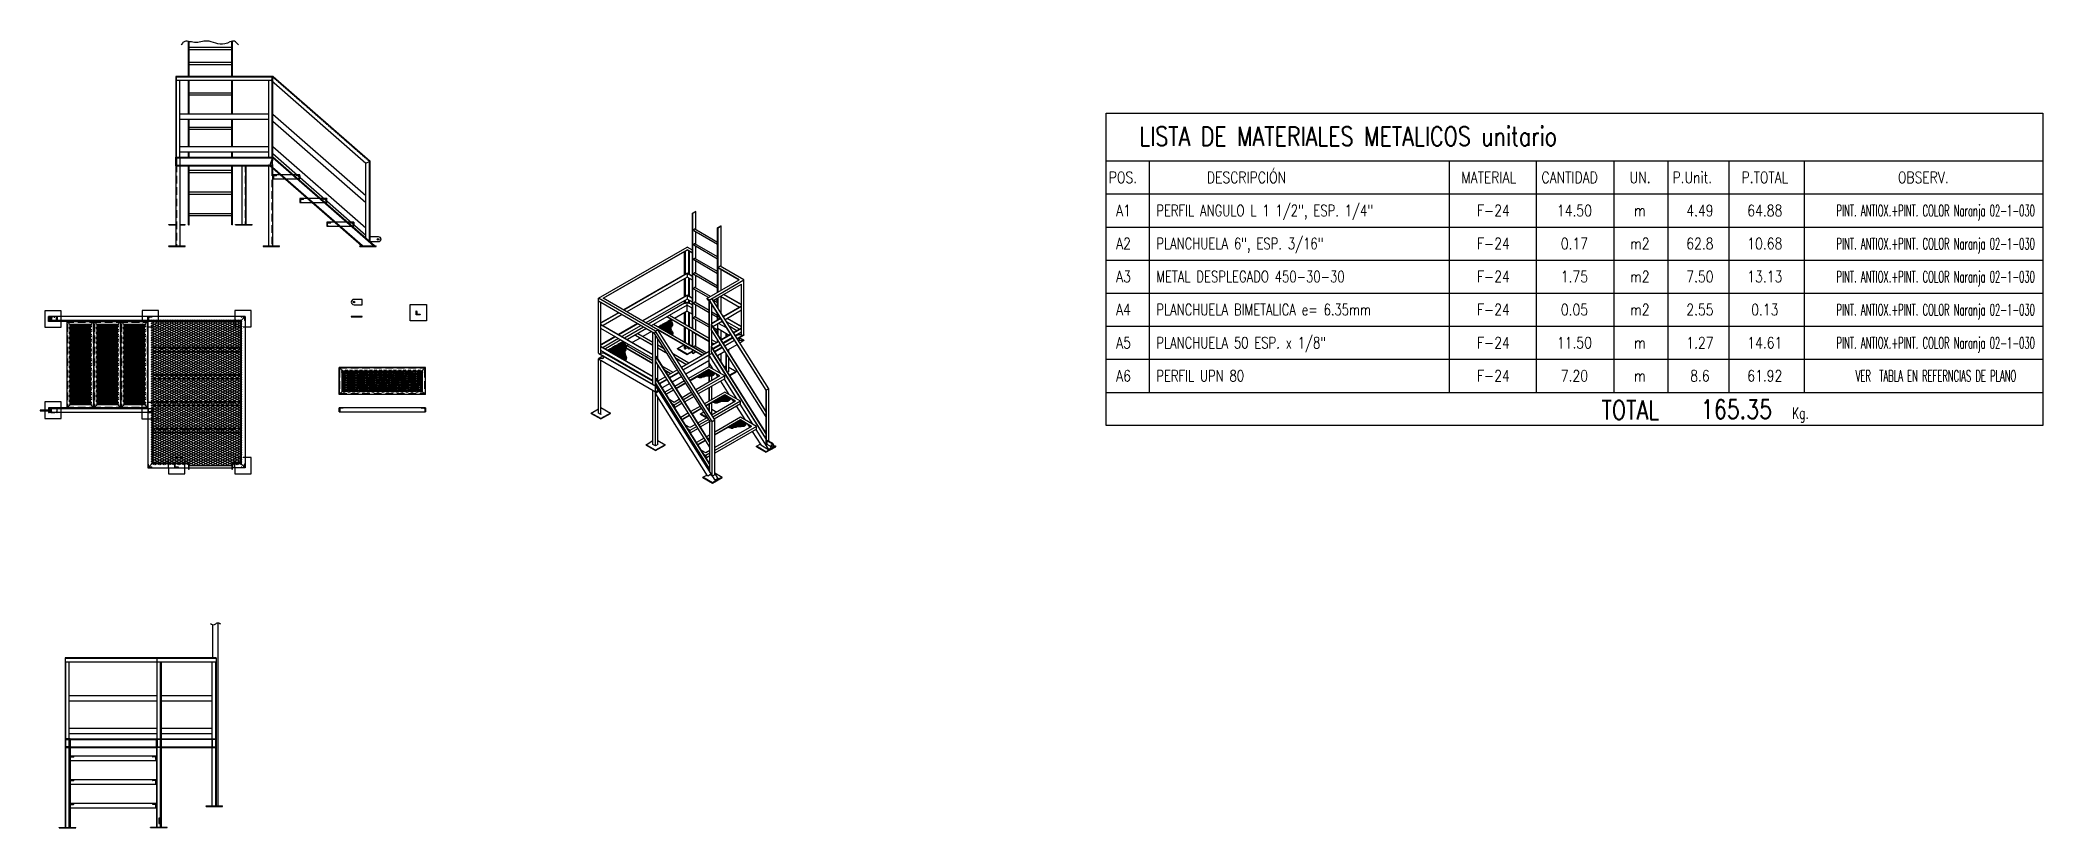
# Model space of a CAD drawing. Header units: millimetres. Extents: x 19346 to 58600, y -38600 to -1302.
# Drawn here: x 19346 to 37893, y -38600 to -31302 of the extents above.
import ezdxf
from ezdxf.enums import TextEntityAlignment as Align

# ---------------------------------------------------------------- set-up
doc = ezdxf.new("R2010")
doc.units = ezdxf.units.MM
doc.linetypes.add('( Hidden )', pattern=[0.375, 0.25, -0.125])
doc.linetypes.add('HIDDEN', pattern=[0.375, 0.25, -0.125])
doc.layers.get('0').update_dxf_attribs({"linetype": 'CONTINUOUS'})
for name, color, linetype in [('AR_PLANILLAS', 1, 'CONTINUOUS'), ('G-TEXTO TITULO', 4, 'CONTINUOUS'), ('M-ESCALERA EXISTENTE', 8, 'CONTINUOUS'), ('M-ESCALON', 2, 'CONTINUOUS'), ('M-ESTRUCTURA', 4, 'CONTINUOUS'), ('M-MALLA', 8, 'CONTINUOUS'), ('M-OCULTA', 1, 'CONTINUOUS'), ('M-PLATINA', 1, 'CONTINUOUS')]:
    doc.layers.add(name, color=color, linetype=linetype)
doc.styles.add('2RS', font='romans.shx', dxfattribs={"height": 2})
doc.styles.add('TEXTOS', font='romans.shx', dxfattribs={"width": 0.75})

msp = doc.modelspace()

# ---------------------------------------------------------------- texts
at = {"layer": 'AR_PLANILLAS', "color": 2, "style": 'TEXTOS'}
for s, width, p in [('POS.', 0.8, (29242, -32574)), ('MATERIAL', 0.8, (32507, -32574)), ('CANTIDAD', 0.8, (33249, -32574)), ('UN.', 0.8, (34065, -32574)), ('P.Unit.', 0.8, (34462, -32574)), ('P.TOTAL', 0.8, (35102, -32574)), ('OBSERV.', 0.8, (36549, -32574)), ('PERFIL ANGULO L 1 1/2", ESP. 1/4" ', 0.75, (29682, -32881)), ('PLANCHUELA 6", ESP. 3/16" ', 0.75, (29682, -33187)), ('METAL DESPLEGADO 450-30-30 ', 0.75, (29682, -33493)), ('PLANCHUELA BIMETALICA e= 6.35mm', 0.75, (29682, -33799)), ('PLANCHUELA 50 ESP. x 1/8" ', 0.75, (29682, -34106)), ('PERFIL UPN 80', 0.75, (29682, -34412))]:
    msp.add_text(s, height=105, dxfattribs=dict(at, width=width)).set_placement(p, align=Align.MIDDLE_LEFT)
at = {"layer": 'AR_PLANILLAS', "color": 2, "style": 'TEXTOS', "width": 0.8}
for s, p in [('DESCRIPCIÓN', (30518, -32574)), ('A1', (29379, -32881)), ('F-24', (32804, -32881)), ('14.50', (33554, -32881)), ('4.49', (34716, -32881)), ('64.88', (35317, -32881)), ('m', (34160, -32881)), ('A2', (29379, -33187)), ('F-24', (32804, -33187)), ('0.17', (33554, -33187)), ('m2', (34160, -33187)), ('62.8', (34716, -33187)), ('10.68', (35317, -33187)), ('A3', (29379, -33493)), ('F-24', (32804, -33493)), ('1.75', (33554, -33493)), ('m2', (34160, -33493)), ('7.50', (34716, -33493)), ('13.13', (35317, -33493)), ('A4', (29379, -33799)), ('F-24', (32804, -33799)), ('0.05', (33554, -33799)), ('m2', (34160, -33799)), ('2.55', (34716, -33799)), ('0.13', (35317, -33799)), ('A5', (29379, -34106)), ('F-24', (32804, -34106)), ('11.50', (33554, -34106)), ('m', (34160, -34106)), ('1.27', (34716, -34106)), ('14.61', (35317, -34106)), ('A6', (29379, -34412)), ('F-24', (32804, -34412)), ('7.20', (33554, -34412)), ('m', (34160, -34412)), ('8.6', (34716, -34412)), ('61.92', (35317, -34412))]:
    msp.add_text(s, height=105, dxfattribs=at).set_placement(p, align=Align.MIDDLE_CENTER)
at = {"layer": 'AR_PLANILLAS', "color": 2, "style": 'TEXTOS', "width": 0.54}
for s, p in [('PINT. ANTIOX.+PINT. COLOR Naranja 02-1-030', (37818, -32882)), ('PINT. ANTIOX.+PINT. COLOR Naranja 02-1-030', (37818, -33188)), ('PINT. ANTIOX.+PINT. COLOR Naranja 02-1-030', (37818, -33494)), ('PINT. ANTIOX.+PINT. COLOR Naranja 02-1-030', (37818, -33800)), ('PINT. ANTIOX.+PINT. COLOR Naranja 02-1-030', (37818, -34107)), ('VER  TABLA EN REFERNCIAS DE PLANO', (37646, -34413))]:
    msp.add_text(s, height=105, dxfattribs=at).set_placement(p, align=Align.MIDDLE_RIGHT)
at = {"layer": 'AR_PLANILLAS', "color": 2, "style": 'TEXTOS', "width": 0.7}
msp.add_text('Kg.', height=105, dxfattribs=at).set_placement((35569, -34809))
at = {"layer": 'G-TEXTO TITULO', "style": '2RS', "width": 0.8}
msp.add_text('LISTA DE MATERIALES METALICOS unitario', height=175, dxfattribs=at).set_placement((31458, -32193), align=Align.MIDDLE_CENTER)
for s, p in [('TOTAL', (33805, -34817)), ('165.35', (34725, -34809))]:
    msp.add_text(s, height=175, dxfattribs=at).set_placement(p)

# ---------------------------------------------------------------- hatches: boundary and pattern name
at = {"layer": 'M-MALLA'}
h = msp.add_hatch(dxfattribs=at)
h.set_pattern_fill('ANSI37', color=256, scale=10, angle=-90)
h.set_pattern_definition([(283.495733, (20945.306, -11025.848), (5.3881537, 22.4506403), []), (76.504267, (20945.306, -11025.848), (-5.3881537, 22.4506403), [])])
h.paths.add_polyline_path([(19822, -34685), (19822, -33931), (19618, -33931), (19618, -34685)])
h = msp.add_hatch(dxfattribs=at)
h.set_pattern_fill('ANSI37', color=256, scale=10, angle=-90)
h.set_pattern_definition([(283.495733, (21195.306, -11025.848), (5.3881537, 22.4506403), []), (76.504267, (21195.306, -11025.848), (-5.3881537, 22.4506403), [])])
h.paths.add_polyline_path([(20072, -34685), (20072, -33931), (19868, -33931), (19868, -34685)])
h = msp.add_hatch(dxfattribs=at)
h.set_pattern_fill('ANSI37', color=256, scale=10, angle=-90)
h.set_pattern_definition([(283.495733, (21445.306, -11025.848), (5.3881537, 22.4506403), []), (76.504267, (21445.306, -11025.848), (-5.3881537, 22.4506403), [])])
h.paths.add_polyline_path([(20322, -34685), (20322, -33931), (20118, -33931), (20118, -34685)])
h = msp.add_hatch(dxfattribs=at)
h.set_pattern_fill('ANSI37', color=256, scale=10)
h.set_pattern_definition([(26.56505, (0, -29072.591), (-22.45064, 11.22532), []), (153.43495, (0, -29072.591), (-22.45064, -11.22532), [])])
h.paths.add_polyline_path([(21215, -33893), (21215, -35233), (20375, -35233), (20375, -33893)])
h = msp.add_hatch(dxfattribs=at)
h.set_pattern_fill('ANSI37', color=256, scale=3, angle=45)
h.set_pattern_definition([(90, (-984.35, -30016.25), (-9.525, 0), []), (180, (-984.35, -30016.25), (-9e-16, -9.525), [])])
edge = h.paths.add_edge_path()
edge.add_spline(control_points=[(25182, -33891), (25195, -33910), (25216, -33939), (25173, -33978), (25210, -34006), (25204, -34028), (25202, -34036)], knot_values=[0, 0, 0, 0, 58.772955, 91.694158, 133.55225, 157.271455, 157.271455, 157.271455, 157.271455], degree=3, periodic=0)
edge.add_line((25202, -34036), (25066, -33958))
edge.add_line((25066, -33958), (25182, -33891))
h = msp.add_hatch(dxfattribs=at)
h.set_pattern_fill('ANSI37', color=256, scale=3, angle=45)
h.set_pattern_definition([(90, (-562.385, -30086.367), (-9.525, 0), []), (180, (-562.385, -30086.367), (-9e-16, -9.525), [])])
edge = h.paths.add_edge_path()
edge.add_spline(control_points=[(24741, -34091), (24760, -34114), (24790, -34149), (24748, -34201), (24782, -34235), (24772, -34262), (24766, -34269), (24766, -34270)], knot_values=[0, 0, 0, 0, 76.620477, 116.539292, 165.208714, 189.692646, 192.537272, 192.537272, 192.537272, 192.537272], degree=3, periodic=0)
edge.add_line((24766, -34270), (24599, -34173))
edge.add_line((24599, -34173), (24741, -34091))
h = msp.add_hatch(dxfattribs=at)
h.set_pattern_fill('ANSI37', color=256, scale=10)
h.set_pattern_definition([(13.495733, (-1277.977, -33234.854), (-22.4506403, 5.3881537), []), (166.504267, (-1277.977, -33234.854), (-22.4506403, -5.3881537), [])])
h.paths.add_polyline_path([(22137, -34358), (22891, -34358), (22891, -34562), (22137, -34562)])
h = msp.add_hatch(dxfattribs=at)
h.set_pattern_fill('ANSI37', color=256, scale=3, angle=45)
h.set_pattern_definition([(90, (293.098, -29532.953), (-9.525, 0), []), (180, (293.098, -29532.953), (-9e-16, -9.525), [])])
edge = h.paths.add_edge_path()
edge.add_line((25539, -34355), (25595, -34387))
edge.add_spline(control_points=[(25595, -34387), (25590, -34395), (25572, -34425), (25514, -34408), (25466, -34436), (25437, -34426), (25424, -34422)], knot_values=[0.975363, 0.975363, 0.975363, 0.975363, 26.935522, 98.141249, 144.958834, 184.757423, 184.757423, 184.757423, 184.757423], degree=3, periodic=0)
edge.add_line((25424, -34422), (25539, -34355))
h = msp.add_hatch(dxfattribs=at)
h.set_pattern_fill('ANSI37', color=256, scale=3, angle=45)
h.set_pattern_definition([(90, (146.549, -29766.476), (-9.525, 0), []), (180, (146.549, -29766.476), (-9e-16, -9.525), [])])
edge = h.paths.add_edge_path()
edge.add_line((25686, -34589), (25741, -34621))
edge.add_spline(control_points=[(25741, -34621), (25736, -34629), (25719, -34658), (25660, -34641), (25613, -34670), (25584, -34660), (25571, -34655)], knot_values=[0.975363, 0.975363, 0.975363, 0.975363, 26.935522, 98.141249, 144.958834, 184.757423, 184.757423, 184.757423, 184.757423], degree=3, periodic=0)
edge.add_line((25571, -34655), (25686, -34589))
h = msp.add_hatch(dxfattribs=at)
h.set_pattern_fill('ANSI37', color=256, scale=3, angle=45)
h.set_pattern_definition([(90, (0, -30000), (-9.525, 0), []), (180, (0, -30000), (-9e-16, -9.525), [])])
edge = h.paths.add_edge_path()
edge.add_line((25832, -34822), (25888, -34855))
edge.add_spline(control_points=[(25888, -34855), (25883, -34862), (25865, -34892), (25807, -34875), (25759, -34903), (25731, -34893), (25717, -34889)], knot_values=[0.975363, 0.975363, 0.975363, 0.975363, 26.935522, 98.141249, 144.958834, 184.757423, 184.757423, 184.757423, 184.757423], degree=3, periodic=0)
edge.add_line((25717, -34889), (25832, -34822))

# ---------------------------------------------------------------- linework, layer by layer
at = {"ltscale": 4}
for points in [[(21183, -31346), (21147, -31313), (21057, -31338), (20891, -31311), (20775, -31324), (20675, -31320), (20653, -31347)], [(21020, -36713), (20983, -36703), (20959, -36719), (20924, -36710)]]:
    msp.add_spline(points, degree=3, dxfattribs=at)
at = {"layer": 'AR_PLANILLAS', "color": 2}
for p, q in [((29217, -31978), (37893, -31978)), ((29217, -34871), (29217, -31978)), ((37893, -31978), (37893, -34871)), ((29217, -34565), (37893, -34565)), ((37893, -34871), (29217, -34871))]:
    msp.add_line(p, q, dxfattribs=at)
at = {"layer": 'AR_PLANILLAS'}
for p, q in [((29217, -32421), (37893, -32421)), ((29617, -32421), (29617, -34565)), ((32394, -32421), (32394, -34565)), ((33199, -32421), (33199, -34565)), ((33920, -32421), (33920, -34565)), ((34420, -32421), (34420, -34565)), ((34985, -32421), (34985, -34565)), ((35682, -32421), (35682, -34565)), ((29217, -32727), (37893, -32727)), ((29217, -33034), (37893, -33034)), ((29217, -33340), (37893, -33340)), ((29217, -33646), (37893, -33646)), ((29217, -33952), (37893, -33952)), ((29217, -34259), (37893, -34259)), ((29217, -34565), (37893, -34565))]:
    msp.add_line(p, q, dxfattribs=at)
at = {"layer": 'M-ESCALERA EXISTENTE', "extrusion": (4.44089e-16, 1, 0)}
for p, q in [((20721, -31638), (20721, -31314)), ((20727, -31638), (20727, -31315)), ((21121, -31638), (21121, -31313)), ((21127, -31638), (21127, -31312)), ((21121, -31371), (20727, -31371)), ((21121, -31391), (20727, -31391)), ((21121, -31511), (20727, -31511)), ((20721, -31988), (20721, -31676)), ((21121, -31531), (20727, -31531)), ((20727, -31988), (20727, -31676)), ((21121, -31988), (21121, -31676)), ((21127, -31988), (21127, -31676)), ((21121, -31793), (20727, -31793)), ((21121, -31813), (20727, -31813)), ((20721, -32288), (20721, -32038)), ((20727, -32288), (20727, -32038)), ((21121, -32288), (21121, -32038)), ((21127, -32288), (21127, -32038)), ((21121, -32111), (20727, -32111)), ((21121, -32131), (20727, -32131)), ((20721, -32388), (20721, -32338)), ((20727, -32388), (20727, -32338)), ((21121, -32388), (21121, -32338)), ((21127, -32388), (21127, -32338)), ((20721, -33013), (20721, -32468)), ((20727, -33013), (20727, -32468)), ((21121, -32511), (20727, -32511)), ((21121, -32531), (20727, -32531)), ((21121, -33013), (21121, -32468)), ((21127, -33013), (21127, -32468)), ((21121, -32711), (20727, -32711)), ((21121, -32731), (20727, -32731)), ((20721, -33013), (20727, -33013)), ((21121, -32911), (20727, -32911)), ((21121, -32931), (20727, -32931)), ((21127, -33013), (21121, -33013))]:
    msp.add_line(p, q, dxfattribs=at)
at = {"layer": 'M-ESCALERA EXISTENTE', "extrusion": (-5.55112e-17, 0.816497, 0.57735)}
for p, q in [((25386, -32906), (25415, -32889)), ((25386, -33975), (25386, -32906)), ((25389, -32908), (25386, -32906)), ((25419, -32891), (25389, -32908)), ((25389, -33977), (25389, -32908)), ((25415, -32889), (25419, -32891)), ((25419, -33059), (25419, -32891)), ((25620, -33195), (25400, -33068)), ((25620, -33176), (25408, -33053)), ((25620, -33311), (25408, -33189)), ((25419, -33195), (25419, -33078)), ((25620, -33041), (25649, -33024)), ((25620, -33639), (25620, -33041)), ((25624, -33043), (25620, -33041)), ((25653, -33026), (25624, -33043)), ((25624, -33409), (25624, -33043)), ((25649, -33024), (25653, -33026)), ((25653, -33402), (25653, -33026)), ((25620, -33330), (25400, -33203)), ((25620, -33466), (25400, -33338)), ((25620, -33446), (25408, -33324)), ((25419, -33330), (25419, -33214)), ((25419, -33465), (25419, -33349)), ((25620, -33601), (25400, -33474)), ((25620, -33582), (25408, -33459)), ((25419, -33601), (25419, -33484)), ((25624, -33637), (25624, -33412)), ((25653, -33620), (25653, -33429)), ((25536, -33688), (25400, -33609)), ((25542, -33827), (25400, -33744)), ((25553, -33678), (25408, -33595)), ((25542, -33807), (25408, -33730)), ((25419, -33736), (25419, -33620)), ((25419, -33871), (25419, -33755)), ((25620, -33736), (25581, -33714)), ((25620, -33717), (25597, -33704)), ((25620, -33783), (25620, -33691)), ((25624, -33788), (25624, -33689)), ((25653, -33835), (25653, -33680)), ((25542, -33962), (25400, -33880)), ((25542, -33943), (25408, -33865)), ((25419, -33994), (25419, -33891)), ((25620, -33853), (25565, -33821)), ((25620, -33872), (25565, -33840)), ((25620, -33895), (25620, -33832)), ((25624, -33892), (25624, -33838)), ((25386, -34145), (25386, -34002)), ((25389, -34147), (25389, -34004)), ((25542, -34097), (25400, -34015)), ((25419, -34142), (25419, -34026)), ((25581, -34120), (25565, -34111)), ((25620, -33988), (25580, -33965)), ((25620, -34007), (25599, -33995)), ((25620, -34028), (25620, -33975)), ((25620, -34098), (25620, -34079)), ((25624, -34034), (25624, -33977)), ((25624, -34096), (25624, -34085)), ((25653, -34079), (25653, -33994)), ((25386, -34202), (25386, -34172)), ((25386, -34202), (25389, -34205)), ((25389, -34205), (25389, -34174)), ((25389, -34205), (25416, -34189)), ((25503, -34210), (25400, -34151)), ((25519, -34201), (25408, -34136)), ((25419, -34164), (25419, -34161))]:
    msp.add_line(p, q, dxfattribs=at)
at = {"layer": 'M-ESCALERA EXISTENTE'}
for p, q in [((20721, -35228), (20721, -35278)), ((20721, -35228), (20727, -35228)), ((20727, -35278), (20727, -35228)), ((21121, -35228), (21121, -35278)), ((21127, -35228), (21121, -35228)), ((21127, -35278), (21127, -35228)), ((20721, -35278), (20727, -35278)), ((20727, -35243), (21121, -35243)), ((20727, -35263), (21121, -35263)), ((21121, -35278), (21127, -35278)), ((20943, -36718), (20943, -37025)), ((20993, -36702), (20993, -38395))]:
    msp.add_line(p, q, dxfattribs=at)
for centre, major_axis, start_param, end_param in [((25404, -33196), (4.15, 7.18), 0, 3.141593), ((25404, -33060), (4.15, 7.18), 0, 3.141593), ((25404, -33331), (4.15, 7.18), 0, 3.141593), ((25404, -33466), (4.15, 7.18), 0, 3.141593), ((25404, -33602), (4.15, 7.18), 0, 3.141593), ((25404, -33737), (4.15, 7.18), 0, 3.141593), ((25404, -33873), (4.15, 7.18), 0, 3.141593), ((25404, -34008), (-4.15, -7.18), -1.024942, 0), ((25404, -34143), (4.15, 7.18), 0, 3.141593)]:
    msp.add_ellipse(centre, major_axis=major_axis, ratio=0.57735, start_param=start_param, end_param=end_param, dxfattribs=at)
at = {"layer": 'M-ESCALON'}
for p, q in [((19595, -33908), (19595, -34708)), ((19595, -33908), (20345, -33908)), ((19595, -33908), (19633, -33946)), ((19807, -33946), (19845, -33908)), ((19845, -33908), (19845, -34708)), ((19845, -33908), (19883, -33946)), ((20057, -33946), (20095, -33908)), ((20095, -33908), (20095, -34708)), ((20095, -33908), (20133, -33946)), ((20307, -33946), (20345, -33908)), ((20345, -33908), (20345, -34708)), ((22114, -34585), (22114, -34335)), ((22114, -34335), (22152, -34373)), ((22914, -34335), (22114, -34335)), ((22876, -34373), (22914, -34335)), ((22914, -34585), (22914, -34335)), ((19595, -34708), (19633, -34670)), ((19845, -34708), (19807, -34670)), ((19845, -34708), (19883, -34670)), ((20095, -34708), (20057, -34670)), ((20095, -34708), (20133, -34670)), ((20345, -34708), (20307, -34670)), ((22114, -34585), (22152, -34547)), ((22914, -34585), (22114, -34585)), ((22914, -34585), (22876, -34547)), ((19595, -34708), (20345, -34708)), ((22114, -34745), (22914, -34745))]:
    msp.add_line(p, q, dxfattribs=at)
at = {"layer": 'M-ESCALON', "extrusion": (-5.55112e-17, 0.816497, 0.57735)}
for p, q in [((25313, -34459), (25225, -34510)), ((25325, -34478), (25237, -34528)), ((25238, -34529), (25326, -34479)), ((25539, -34328), (25351, -34437)), ((25539, -34354), (25363, -34456)), ((25364, -34457), (25539, -34355)), ((25641, -34413), (25417, -34542)), ((25686, -34413), (25429, -34561)), ((25686, -34439), (25441, -34580)), ((25686, -34413), (25539, -34328)), ((25641, -34413), (25539, -34354)), ((25640, -34414), (25539, -34355)), ((25686, -34439), (25686, -34413)), ((25070, -34619), (25070, -34625)), ((25076, -34628), (25070, -34625)), ((25202, -34523), (25132, -34564)), ((25214, -34542), (25143, -34583)), ((25144, -34583), (25214, -34543)), ((25217, -34658), (25176, -34635)), ((25217, -34684), (25202, -34675)), ((25268, -34628), (25217, -34658)), ((25280, -34647), (25217, -34684)), ((25292, -34666), (25222, -34707)), ((25379, -34564), (25292, -34615)), ((25391, -34583), (25303, -34634)), ((25403, -34602), (25315, -34653)), ((25686, -34562), (25498, -34670)), ((25686, -34588), (25510, -34689)), ((25511, -34690), (25686, -34589)), ((25787, -34647), (25564, -34775)), ((25832, -34647), (25576, -34794)), ((25832, -34672), (25588, -34813)), ((25832, -34647), (25686, -34562)), ((25686, -34588), (25686, -34589)), ((25787, -34647), (25686, -34588)), ((25786, -34647), (25686, -34589)), ((25832, -34672), (25832, -34647)), ((25217, -34684), (25217, -34699)), ((25217, -34851), (25217, -34858)), ((25224, -34863), (25217, -34858)), ((25349, -34756), (25278, -34797)), ((25361, -34775), (25290, -34816)), ((25291, -34817), (25361, -34776)), ((25415, -34862), (25363, -34892)), ((25460, -34692), (25372, -34743)), ((25472, -34711), (25384, -34762)), ((25385, -34763), (25472, -34712)), ((25526, -34797), (25439, -34848)), ((25538, -34816), (25450, -34867)), ((25549, -34836), (25462, -34886)), ((25832, -34795), (25593, -34933)), ((25832, -34821), (25593, -34959)), ((25593, -34960), (25832, -34822)), ((25979, -34880), (25832, -34795)), ((25832, -34821), (25832, -34822)), ((25934, -34880), (25832, -34821)), ((25933, -34881), (25832, -34822)), ((25363, -34892), (25324, -34869)), ((25363, -34917), (25349, -34909)), ((25427, -34881), (25363, -34917)), ((25363, -34917), (25363, -34931)), ((25439, -34899), (25369, -34940)), ((25496, -34990), (25425, -35030)), ((25508, -35009), (25437, -35049)), ((25438, -35050), (25508, -35010)), ((25934, -34880), (25593, -35077)), ((25979, -34880), (25593, -35103)), ((25979, -34906), (25593, -35128)), ((25979, -34906), (25979, -34880)), ((25363, -35084), (25363, -35092)), ((25372, -35097), (25363, -35092)), ((25510, -35125), (25471, -35103)), ((25510, -35151), (25497, -35143)), ((25549, -35103), (25510, -35125)), ((25549, -35128), (25510, -35151)), ((25510, -35151), (25510, -35164)), ((25549, -35154), (25516, -35173))]:
    msp.add_line(p, q, dxfattribs=at)
at = {"layer": 'M-ESCALON'}
for points in [[(21752, -32549), (21502, -32549), (21502, -32587), (21752, -32587)], [(22002, -32769), (21752, -32769), (21752, -32807), (22002, -32807)], [(22252, -32989), (22002, -32989), (22002, -33027), (22252, -33027)], [(20423, -37935), (19623, -37935), (19623, -37974), (20423, -37974)], [(20423, -38155), (19623, -38155), (19623, -38194), (20423, -38194)], [(20423, -38375), (19623, -38375), (19623, -38414), (20423, -38414)]]:
    msp.add_lwpolyline(points, close=True, dxfattribs=at)
for points in [[(19807, -33946), (19807, -34670), (19633, -34670), (19633, -33946), (19807, -33946)], [(20057, -33946), (20057, -34670), (19883, -34670), (19883, -33946), (20057, -33946)], [(20307, -33946), (20307, -34670), (20133, -34670), (20133, -33946), (20307, -33946)], [(22876, -34373), (22152, -34373), (22152, -34547), (22876, -34547), (22876, -34373)]]:
    msp.add_lwpolyline(points, dxfattribs=at)
at = {"layer": 'M-ESTRUCTURA', "extrusion": (4.44089e-16, 1, 0)}
for p, q in [((20602, -31638), (20602, -33209)), ((21504, -31638), (20602, -31638)), ((21489, -31676), (20602, -31676)), ((20640, -32388), (20640, -31676)), ((21464, -32388), (21464, -31677)), ((21489, -31676), (22363, -32441)), ((21502, -32388), (21502, -31687)), ((21504, -31638), (22402, -32423)), ((21502, -31988), (22363, -32741)), ((21502, -32054), (22363, -32808)), ((20602, -32388), (21502, -32388)), ((20602, -32394), (21500, -32394)), ((20640, -32288), (21464, -32288)), ((20640, -32338), (21464, -32338)), ((21502, -32288), (22363, -33041)), ((21502, -32354), (22363, -33108)), ((22363, -33139), (22363, -32441)), ((22402, -33172), (22402, -32423)), ((20602, -32462), (21474, -32462)), ((20602, -32468), (21472, -32468)), ((20640, -32468), (20640, -33209)), ((21214, -32468), (21214, -33009)), ((21252, -32468), (21252, -33009)), ((21464, -33209), (21464, -32468)), ((21502, -33209), (21502, -32494)), ((19578, -37025), (19578, -38595)), ((20978, -37025), (19578, -37025)), ((20978, -37063), (19578, -37063)), ((19616, -38595), (19616, -37063)), ((20978, -37025), (20978, -38395)), ((19578, -37775), (20978, -37775)), ((19616, -37675), (20430, -37675)), ((19616, -37725), (20430, -37725)), ((19623, -37781), (20423, -37781)), ((20468, -37675), (20940, -37675)), ((20468, -37725), (20940, -37725)), ((19623, -37849), (20423, -37849)), ((19623, -37855), (20423, -37855)), ((20468, -37855), (20978, -37855))]:
    msp.add_line(p, q, dxfattribs=at)
at = {"layer": 'M-ESTRUCTURA', "color": 1, "linetype": '( Hidden )', "ltscale": 5, "extrusion": (4.44089e-16, 1, 0)}
for p, q in [((21501, -31644), (20602, -31644)), ((20608, -32388), (20608, -31644)), ((21496, -32388), (21496, -31644)), ((21501, -31644), (22396, -32426)), ((22396, -33167), (22396, -32426))]:
    msp.add_line(p, q, dxfattribs=at)
at = {"layer": 'M-ESTRUCTURA'}
for p, q in [((21489, -31676), (21504, -31638)), ((21464, -31988), (20640, -31988)), ((21464, -32038), (20640, -32038)), ((20640, -32388), (20640, -32468)), ((21472, -32468), (21502, -32388)), ((22434, -33209), (21500, -32394)), ((22443, -33209), (21502, -32388)), ((22363, -32441), (22402, -32423)), ((22322, -33209), (21472, -32468)), ((22331, -33209), (21474, -32462)), ((21245, -33863), (19425, -33863)), ((19425, -33908), (19425, -33863)), ((21200, -33908), (19425, -33908)), ((19446, -33901), (19446, -33863)), ((21207, -33901), (19446, -33901)), ((20345, -33901), (20345, -33863)), ((20345, -33908), (20345, -35263)), ((20390, -33908), (20390, -35218)), ((21245, -33863), (21200, -33908)), ((21200, -33908), (21200, -35218)), ((21207, -33901), (21207, -35225)), ((21245, -33863), (21245, -35263)), ((19633, -33946), (19633, -34670)), ((19633, -33946), (19807, -33946)), ((19807, -33946), (19807, -34670)), ((19883, -33946), (19883, -34670)), ((19883, -33946), (20057, -33946)), ((20057, -33946), (20057, -34670)), ((20133, -33946), (20133, -34670)), ((20133, -33946), (20307, -33946)), ((20307, -33946), (20307, -34670)), ((20390, -34150), (21200, -34150)), ((20390, -34188), (21200, -34188)), ((20390, -34400), (21200, -34400)), ((20390, -34438), (21200, -34438)), ((22152, -34547), (22152, -34373)), ((22876, -34373), (22152, -34373)), ((22876, -34547), (22876, -34373)), ((19633, -34670), (19807, -34670)), ((19883, -34670), (20057, -34670)), ((20133, -34670), (20307, -34670)), ((20390, -34650), (21200, -34650)), ((22876, -34547), (22152, -34547)), ((20345, -34708), (19425, -34708)), ((19425, -34708), (19425, -34731)), ((19425, -34737), (19425, -34753)), ((20345, -34753), (19425, -34753)), ((19446, -34715), (20383, -34715)), ((19446, -34715), (19446, -34753)), ((20383, -34715), (20383, -35225)), ((20390, -34688), (21200, -34688)), ((22914, -34707), (22114, -34707)), ((22114, -34707), (22114, -34745)), ((22914, -34745), (22914, -34707)), ((25571, -34834), (25549, -34833)), ((20390, -34900), (21200, -34900)), ((20390, -34938), (21200, -34938)), ((20345, -35263), (20390, -35218)), ((20383, -35225), (20721, -35225)), ((20390, -35218), (20721, -35218)), ((20721, -35218), (20721, -35263)), ((21200, -35218), (21127, -35218)), ((21127, -35218), (21127, -35263)), ((21207, -35225), (21127, -35225)), ((21200, -35218), (21245, -35263)), ((20345, -35263), (20721, -35263)), ((21245, -35263), (21127, -35263)), ((20430, -37375), (19616, -37375)), ((20430, -37425), (19616, -37425)), ((20940, -37375), (20468, -37375)), ((20940, -37425), (20468, -37425)), ((19623, -37775), (19623, -38595)), ((20423, -37775), (20423, -38595))]:
    msp.add_line(p, q, dxfattribs=at)
at = {"layer": 'M-ESTRUCTURA', "color": 1, "linetype": '( Hidden )', "ltscale": 5}
msp.add_line((21502, -31687), (21502, -31645), dxfattribs=at)
at = {"layer": 'M-ESTRUCTURA', "extrusion": (-5.55112e-17, 0.816497, 0.57735)}
for p, q in [((24516, -33693), (25337, -33220)), ((24561, -33693), (25337, -33245)), ((25337, -33247), (24562, -33694)), ((25314, -33474), (25314, -33259)), ((25322, -33469), (25322, -33255)), ((25386, -33248), (25337, -33220)), ((25384, -33273), (25337, -33245)), ((25386, -33275), (25337, -33247)), ((25352, -33469), (25352, -33255)), ((25359, -33474), (25359, -33259)), ((25386, -33272), (25384, -33273)), ((25337, -33461), (24747, -33801)), ((25337, -33464), (24750, -33803)), ((25337, -33498), (24779, -33820)), ((25314, -33677), (25314, -33511)), ((25322, -33672), (25322, -33506)), ((25386, -33489), (25337, -33461)), ((25337, -33464), (25337, -33498)), ((25386, -33492), (25337, -33464)), ((25386, -33526), (25337, -33498)), ((25352, -33672), (25352, -33506)), ((25359, -33677), (25359, -33511)), ((25521, -33697), (25820, -33524)), ((25543, -33710), (25864, -33524)), ((25578, -33715), (25842, -33563)), ((25644, -33397), (25622, -33410)), ((25820, -33524), (25622, -33410)), ((25819, -33525), (25623, -33412)), ((25864, -33524), (25644, -33397)), ((25841, -34043), (25841, -33563)), ((25842, -34045), (25842, -33563)), ((25864, -34032), (25864, -33524)), ((24516, -34201), (24516, -33693)), ((25044, -33998), (24516, -33693)), ((25036, -34019), (24516, -33719)), ((24538, -34214), (24538, -33732)), ((24539, -34212), (24539, -33733)), ((25066, -33985), (24561, -33693)), ((25337, -33664), (24923, -33903)), ((25337, -33667), (24926, -33904)), ((25337, -33701), (24955, -33921)), ((25314, -33740), (24978, -33934)), ((25314, -33740), (25314, -33714)), ((25322, -33740), (25322, -33710)), ((25333, -33734), (25322, -33740)), ((25386, -33692), (25337, -33664)), ((25386, -33695), (25337, -33667)), ((25337, -33667), (25337, -33701)), ((25386, -33729), (25337, -33701)), ((25337, -33812), (25337, -33733)), ((25352, -33740), (25340, -33734)), ((25352, -33740), (25352, -33710)), ((25359, -33740), (25359, -33714)), ((25359, -33740), (25386, -33755)), ((25543, -33710), (25521, -33697)), ((25524, -33703), (25536, -33710)), ((25539, -33716), (25539, -33729)), ((25542, -33734), (25542, -34215)), ((25543, -34217), (25543, -33710)), ((26069, -34545), (25543, -33710)), ((25543, -33735), (25555, -33729)), ((25544, -33710), (25566, -33697)), ((26070, -34546), (25544, -33710)), ((25566, -33697), (25565, -33697)), ((25565, -33941), (25565, -33745)), ((26093, -34533), (25566, -33697)), ((25822, -33778), (25646, -33676)), ((25841, -33755), (25675, -33659)), ((25841, -33752), (25678, -33658)), ((24703, -33827), (24539, -33921)), ((24706, -33829), (24539, -33924)), ((25021, -34214), (24539, -33936)), ((25021, -34218), (24539, -33939)), ((24735, -33845), (24559, -33947)), ((24879, -33928), (24702, -34030)), ((24881, -33930), (24705, -34032)), ((25337, -33758), (25004, -33950)), ((25501, -34211), (25026, -33937)), ((25196, -33893), (25073, -33964)), ((25542, -34092), (25150, -33865)), ((25542, -34093), (25152, -33867)), ((25542, -34066), (25173, -33852)), ((25337, -33812), (25220, -33880)), ((25314, -33934), (25314, -33825)), ((25322, -33939), (25322, -33820)), ((25337, -33758), (25380, -33783)), ((25337, -33812), (25380, -33837)), ((25352, -33956), (25352, -33820)), ((25359, -33960), (25359, -33825)), ((25386, -33779), (25380, -33783)), ((25380, -33783), (25380, -33837)), ((25380, -33837), (25386, -33833)), ((25383, -33827), (25383, -33789)), ((25562, -33936), (25559, -33937)), ((25559, -33937), (25559, -33982)), ((26069, -34747), (25559, -33937)), ((26069, -34741), (25562, -33936)), ((25649, -33878), (25565, -33926)), ((25651, -33880), (25565, -33929)), ((25666, -33905), (25576, -33957)), ((25618, -33933), (25618, -33974)), ((25709, -33972), (25629, -33926)), ((25638, -33860), (25638, -33875)), ((25646, -33880), (25638, -33875)), ((25678, -33924), (25655, -33911)), ((25678, -33861), (25664, -33853)), ((25675, -33863), (25668, -33858)), ((25841, -33767), (25672, -33865)), ((25841, -33770), (25673, -33867)), ((25841, -33804), (25689, -33892)), ((25822, -33981), (25701, -33911)), ((25841, -33958), (25708, -33881)), ((25841, -33955), (25710, -33880)), ((25021, -34252), (24539, -33973)), ((24670, -34049), (24539, -34124)), ((24673, -34050), (24539, -34127)), ((24702, -34067), (24559, -34150)), ((24725, -34080), (24581, -34163)), ((24751, -34096), (24608, -34179)), ((25021, -34299), (24711, -34119)), ((25021, -34300), (24712, -34121)), ((25021, -34273), (24733, -34106)), ((24911, -33947), (24734, -34049)), ((24933, -33960), (24757, -34062)), ((24798, -34123), (24780, -34133)), ((24960, -33975), (24784, -34077)), ((24903, -34062), (24830, -34104)), ((25021, -34129), (24857, -34035)), ((25021, -34131), (24859, -34037)), ((25021, -34104), (24880, -34022)), ((25007, -34002), (24926, -34049)), ((25021, -34493), (25021, -34011)), ((25044, -33998), (25036, -34019)), ((25549, -34833), (25036, -34019)), ((25044, -33998), (25066, -33985)), ((25045, -33999), (25044, -33998)), ((25044, -35061), (25044, -34031)), ((25067, -33986), (25045, -33999)), ((25571, -34834), (25045, -33999)), ((25066, -34257), (25066, -34067)), ((25593, -34821), (25067, -33986)), ((25479, -34224), (25068, -33987)), ((25478, -34225), (25069, -33989)), ((25314, -34104), (25314, -33961)), ((25322, -34108), (25322, -33966)), ((25352, -34125), (25352, -33983)), ((25359, -34129), (25359, -33987)), ((25359, -34122), (25386, -34137)), ((26069, -34792), (25559, -33982)), ((25565, -34144), (25565, -33992)), ((25609, -34104), (25565, -34079)), ((25629, -34093), (25565, -34129)), ((25630, -34095), (25565, -34132)), ((25586, -34117), (25565, -34105)), ((25585, -34118), (25565, -34106)), ((25646, -34120), (25576, -34160)), ((25649, -34126), (25579, -34166)), ((25726, -34037), (25618, -33974)), ((25647, -34127), (25641, -34123)), ((25743, -34027), (25652, -34079)), ((25744, -34029), (25654, -34081)), ((25760, -34054), (25669, -34106)), ((25764, -34060), (25673, -34112)), ((25778, -34082), (25687, -34134)), ((25688, -34135), (25778, -34083)), ((25700, -34051), (25700, -34022)), ((25700, -34096), (25700, -34088)), ((25701, -34051), (25701, -34022)), ((25701, -34095), (25701, -34088)), ((25803, -34122), (25712, -34174)), ((25724, -34038), (25724, -34035)), ((25724, -34083), (25724, -34075)), ((25799, -33994), (25727, -33953)), ((25773, -34009), (25757, -34000)), ((25762, -34057), (25758, -34055)), ((25841, -33970), (25766, -34014)), ((25841, -33973), (25767, -34016)), ((25841, -34007), (25783, -34041)), ((25812, -34032), (25786, -34046)), ((25864, -34032), (25800, -34069)), ((25801, -34070), (25862, -34035)), ((25812, -34032), (25805, -34028)), ((25841, -34032), (25812, -34032)), ((25819, -34060), (25819, -34078)), ((25862, -34083), (25820, -34059)), ((25864, -34086), (25825, -34109)), ((25826, -34082), (25857, -34082)), ((25841, -34018), (25831, -34013)), ((24516, -34201), (25044, -34506)), ((24516, -34757), (24516, -34255)), ((24516, -34255), (25044, -34560)), ((24516, -34255), (24516, -34255)), ((24516, -34255), (24516, -34255)), ((24518, -34204), (25044, -34507)), ((24560, -34228), (24518, -34252)), ((24555, -34251), (24523, -34251)), ((24538, -34769), (24538, -34268)), ((25021, -34418), (24539, -34139)), ((25021, -34421), (24539, -34143)), ((25021, -34455), (24539, -34176)), ((24549, -34182), (24539, -34188)), ((24569, -34201), (24539, -34201)), ((24539, -34767), (24539, -34269)), ((24562, -34247), (24562, -34229)), ((24576, -34197), (24569, -34201)), ((24569, -34201), (25021, -34462)), ((24622, -34224), (24616, -34228)), ((24757, -34147), (24655, -34206)), ((25047, -34233), (25050, -34231)), ((25047, -34278), (25047, -34233)), ((25549, -35029), (25047, -34233)), ((25549, -35074), (25047, -34278)), ((25549, -35023), (25050, -34231)), ((25128, -34165), (25066, -34129)), ((25153, -34206), (25066, -34155)), ((25155, -34208), (25066, -34156)), ((25066, -34460), (25066, -34308)), ((25354, -34296), (25210, -34212)), ((25332, -34309), (25235, -34253)), ((25331, -34309), (25236, -34255)), ((25542, -34187), (25287, -34335)), ((25570, -34202), (25301, -34357)), ((25302, -34358), (25539, -34221)), ((25314, -34160), (25314, -34131)), ((25322, -34160), (25322, -34135)), ((25322, -34160), (25333, -34154)), ((25539, -34274), (25326, -34397)), ((25340, -34154), (25352, -34160)), ((25352, -34160), (25352, -34152)), ((25359, -34160), (25359, -34156)), ((25539, -34220), (25539, -34292)), ((25539, -34220), (25647, -34391)), ((25539, -34292), (25576, -34350)), ((25542, -34296), (25542, -34330)), ((25543, -34331), (25543, -34298)), ((25562, -34139), (25559, -34140)), ((25559, -34140), (25559, -34185)), ((26069, -34950), (25559, -34140)), ((26069, -34995), (25559, -34185)), ((26069, -34944), (25562, -34139)), ((25565, -34204), (25565, -34195)), ((25565, -34204), (26069, -35003)), ((25566, -34206), (25570, -34203)), ((25595, -34242), (25590, -34244)), ((25663, -34148), (25593, -34188)), ((25597, -34245), (25593, -34243)), ((25594, -34190), (25664, -34149)), ((25616, -34275), (25607, -34270)), ((25620, -34142), (25613, -34139)), ((25624, -34140), (25617, -34136)), ((25625, -34139), (25618, -34136)), ((25688, -34188), (25618, -34228)), ((25620, -34142), (25620, -34138)), ((25620, -34231), (25620, -34227)), ((25620, -34291), (25620, -34282)), ((25624, -34140), (25624, -34140)), ((25624, -34237), (25624, -34225)), ((25624, -34297), (25624, -34288)), ((25653, -34283), (25653, -34208)), ((25700, -34359), (25700, -34206)), ((25701, -34360), (25701, -34208)), ((25724, -34193), (25724, -34167)), ((25724, -34371), (25724, -34244)), ((25047, -34436), (25050, -34434)), ((25047, -34481), (25047, -34436)), ((25549, -35232), (25047, -34436)), ((25549, -35277), (25047, -34481)), ((25549, -35226), (25050, -34434)), ((25083, -34334), (25066, -34324)), ((25084, -34336), (25066, -34326)), ((25137, -34421), (25067, -34462)), ((25152, -34443), (25081, -34484)), ((25082, -34485), (25152, -34445)), ((25177, -34483), (25106, -34524)), ((25208, -34380), (25107, -34322)), ((25186, -34393), (25133, -34363)), ((25184, -34394), (25134, -34365)), ((25249, -34357), (25161, -34407)), ((25263, -34379), (25175, -34430)), ((25176, -34431), (25263, -34380)), ((25288, -34419), (25200, -34470)), ((25539, -34354), (25539, -34355)), ((25542, -34357), (25542, -34470)), ((25543, -34470), (25543, -34358)), ((25565, -34344), (25565, -34333)), ((25565, -34457), (25565, -34371)), ((25602, -34392), (25622, -34424)), ((25644, -34328), (25648, -34326)), ((25646, -34461), (25724, -34584)), ((25680, -34442), (25795, -34625)), ((25724, -34371), (25712, -34377)), ((25021, -35048), (25021, -34547)), ((25044, -34506), (25058, -34498)), ((25044, -34506), (25595, -35380)), ((25044, -34507), (25044, -34507)), ((25044, -34508), (25593, -35378)), ((25044, -34560), (25067, -34547)), ((25067, -34547), (25044, -34560)), ((25044, -34560), (25044, -34560)), ((25044, -34578), (25524, -35338)), ((25047, -34570), (25063, -34561)), ((25066, -34557), (25066, -34547)), ((25066, -35048), (25066, -34613)), ((25067, -34554), (25067, -34543)), ((25542, -34522), (25542, -34645)), ((25542, -34672), (25542, -34740)), ((25543, -34644), (25543, -34521)), ((25543, -34741), (25543, -34671)), ((25565, -34631), (25565, -34508)), ((25565, -34760), (25565, -34658)), ((25750, -34626), (25770, -34657)), ((25827, -34675), (25943, -34859)), ((26069, -34545), (26069, -35048)), ((26093, -34533), (26070, -34546)), ((26070, -35053), (26070, -34546)), ((26093, -35016), (26093, -34533)), ((24538, -34769), (24516, -34757)), ((25549, -35305), (25549, -34833)), ((25558, -34764), (25565, -34760)), ((25571, -34834), (25593, -34821)), ((25571, -35341), (25571, -34834)), ((25593, -35328), (25593, -34821)), ((25794, -34695), (25871, -34818)), ((25898, -34861), (25917, -34890)), ((25044, -35061), (25021, -35048)), ((25066, -35048), (25044, -35061)), ((25549, -34959), (25519, -34976)), ((25549, -34985), (25531, -34995)), ((25532, -34996), (25549, -34986)), ((25941, -34928), (26019, -35052)), ((25974, -34909), (26091, -35094)), ((26019, -35052), (26091, -35094)), ((26070, -35053), (26080, -35047)), ((26080, -35013), (26083, -35011)), ((26080, -35047), (26080, -35013)), ((26080, -35013), (26123, -35038)), ((26123, -35072), (26080, -35047)), ((26127, -35036), (26083, -35011)), ((26091, -35094), (26117, -35078)), ((26108, -35063), (26117, -35078)), ((26134, -35073), (26138, -35071)), ((25549, -35330), (25533, -35340)), ((25568, -35337), (25558, -35331)), ((25593, -35328), (25571, -35341)), ((25593, -35319), (25622, -35364)), ((25622, -35364), (25595, -35380))]:
    msp.add_line(p, q, dxfattribs=at)
at = {"layer": 'M-ESTRUCTURA', "extrusion": (-4.44089e-16, 1, 0)}
for p, q in [((20430, -38595), (20430, -37025)), ((20468, -37063), (20468, -38595)), ((20940, -38395), (20940, -37063)), ((20978, -37025), (20978, -37775))]:
    msp.add_line(p, q, dxfattribs=at)
at = {"layer": 'M-ESTRUCTURA', "color": 1, "linetype": '( Hidden )', "ltscale": 5}
msp.add_lwpolyline([(20647, -32468), (20602, -32468), (20602, -32388), (20647, -32388, -0.369205), (20641, -32394), (20614, -32394, 0.414214), (20608, -32400), (20608, -32456, 0.414214), (20614, -32462), (20641, -32462, -0.369205)], format="xyb", close=True, dxfattribs=at)
at = {"layer": 'M-ESTRUCTURA'}
for points in [[(22402, -33121), (22476, -33121, -1), (22476, -33172), (22402, -33172)], [(20978, -37775, -0.369205), (20972, -37781), (20468, -37781)], [(20945, -37781, 0.414214), (20939, -37787), (20939, -37843, 0.414214), (20945, -37849)], [(20468, -37849), (20972, -37849, -0.369205), (20978, -37855)]]:
    msp.add_lwpolyline(points, format="xyb", dxfattribs=at)
for points in [[(22253, -33704, 1), (22253, -33754), (22328, -33754), (22328, -33704)], [(22867, -33847), (22829, -33847), (22829, -33809, -0.276276), (22835, -33815), (22835, -33834, 0.414214), (22841, -33840), (22861, -33840, -0.276276)]]:
    msp.add_lwpolyline(points, format="xyb", close=True, dxfattribs=at)
for points in [[(22228, -33861), (22228, -33867), (22328, -33867), (22328, -33861)], [(20446, -38559), (20452, -38559), (20452, -38508), (20446, -38508)]]:
    msp.add_lwpolyline(points, close=True, dxfattribs=at)
msp.add_lwpolyline([(19446, -34731), (19346, -34731), (19346, -34737), (19446, -34737)], dxfattribs=at)
for centre in [(22476, -33147), (22253, -33729)]:
    msp.add_circle(centre, 7.5, dxfattribs=at)
for centre, major_axis, ratio, start_param, end_param in [((25389, -33268), (-3.65, -6.33), 0.57735, -0.539104, 0.118998), ((25627, -33406), (-3.65, -6.33), 0.57735, -0.539104, 0), ((25337, -33736), (-4.97, 0), 0.57735, -2.356194, -0.785398), ((25526, -33698), (3.65, -6.33), 0.57735, -2.109901, -1.031692), ((25544, -33730), (3.65, -6.33), 0.57735, -2.109901, -1.031692), ((25551, -33708), (-9.28, 2.84), 0.495591, 0.77025, 0.891909), ((25155, -33861), (-3.65, -6.33), 0.57735, -0.539104, 0), ((24716, -34115), (-3.65, -6.33), 0.57735, -0.539104, 0), ((24862, -34030), (-3.65, -6.33), 0.57735, -0.539104, 0), ((25826, -34078), (-7.03, 0), 0.57735, 0, 1.570796), ((25848, -34043), (-7.31, 0), 0.57735, 0, 0.539104), ((25857, -34086), (7.65, 0), 0.57735, 0.078037, 1.492759), ((25857, -34031), (7.65, 0), 0.57735, -0.785398, -0.078037), ((24524, -34201), (-7.65, 0), 0.57735, 0.078037, 0.785398), ((24524, -34256), (-7.65, 0), 0.57735, -1.492759, -0.078037), ((24532, -34212), (7.31, 0), 0.57735, -0.539104, 0), ((24555, -34247), (7.03, 0), 0.57735, -1.570796, 0), ((25318, -34157), (7.31, 0), 0.57735, -2.109901, -1.031692), ((25355, -34157), (7.31, 0), 0.57735, -2.109901, -1.031692), ((25549, -34215), (-7.31, 0), 0.57735, 0, 0.539104), ((25063, -34556), (1.76, 5.68), 0.535732, -2.616387, -1.045591), ((26077, -35052), (-5.37, 8.06), 0.615289, 0.746263, 1.285367), ((26123, -35055), (-3.11, 5.38), 0.57735, -5.497787, 0.785398), ((26127, -35053), (10.5, -18.2), 0.57735, 0, 2.356194), ((25554, -35333), (-6.33, 1.97), 0.49479, -1.999807, -0.429011)]:
    msp.add_ellipse(centre, major_axis=major_axis, ratio=ratio, start_param=start_param, end_param=end_param, dxfattribs=at)
at = {"layer": 'M-ESTRUCTURA', "extrusion": (4.24702e-17, -1.11022e-16, -1)}
msp.add_ellipse((25318, -33737), major_axis=(-7.31, 0), ratio=0.57735, start_param=-2.109901, end_param=-1.031692, dxfattribs=at)
at = {"layer": 'M-ESTRUCTURA', "extrusion": (-1.18744e-16, 5.55112e-17, -1)}
msp.add_ellipse((25355, -33737), major_axis=(-7.31, 0), ratio=0.57735, start_param=-2.109901, end_param=-1.031692, dxfattribs=at)
at = {"layer": 'M-ESTRUCTURA', "extrusion": (8.49925e-17, 2.41367e-16, -1)}
msp.add_ellipse((25536, -33714), major_axis=(2.49, -4.31), ratio=0.57735, start_param=-2.356194, end_param=-0.785398, dxfattribs=at)
at = {"layer": 'M-ESTRUCTURA', "extrusion": (-9.61481e-17, 5.55112e-17, -1)}
msp.add_ellipse((25387, -33787), major_axis=(2.49, 4.31), ratio=0.57735, start_param=-2.356194, end_param=-1.125234, dxfattribs=at)
at = {"layer": 'M-ESTRUCTURA', "extrusion": (-1.60822e-16, 2.21048e-16, -1)}
msp.add_ellipse((25387, -33825), major_axis=(-2.49, -4.31), ratio=0.57735, start_param=-0.445562, end_param=0.785398, dxfattribs=at)
at = {"layer": 'M-ESTRUCTURA', "extrusion": (-2.64407e-16, 1.52656e-16, -1)}
msp.add_ellipse((25061, -33987), major_axis=(-3.65, -6.33), ratio=0.57735, start_param=-2.109901, end_param=-2.084799, dxfattribs=at)
at = {"layer": 'M-ESTRUCTURA', "extrusion": (0, 0, -1)}
msp.add_ellipse((25064, -33990), major_axis=(9.28, -2.84), ratio=0.495591, start_param=-1.506156, end_param=-1.384497, dxfattribs=at)
at = {"layer": 'M-ESTRUCTURA', "extrusion": (1.07184e-16, 1.66533e-16, -1)}
msp.add_ellipse((25826, -34078), major_axis=(-7.03, 0), ratio=0.57735, start_param=-1.570796, end_param=0, dxfattribs=at)
at = {"layer": 'M-ESTRUCTURA', "extrusion": (-1.59657e-17, 1.11022e-16, -1)}
msp.add_ellipse((25857, -34086), major_axis=(7.65, 0), ratio=0.57735, start_param=-1.492759, end_param=-0.078037, dxfattribs=at)
at = {"layer": 'M-ESTRUCTURA', "extrusion": (4.38413e-17, 1.66533e-16, -1)}
msp.add_ellipse((25857, -34031), major_axis=(7.65, 0), ratio=0.57735, start_param=0.078037, end_param=0.785398, dxfattribs=at)
at = {"layer": 'M-ESTRUCTURA', "extrusion": (-1.26035e-17, 1.66533e-16, -1)}
msp.add_ellipse((24524, -34201), major_axis=(-7.65, 0), ratio=0.57735, start_param=-0.785398, end_param=-0.078037, dxfattribs=at)
at = {"layer": 'M-ESTRUCTURA', "extrusion": (-1.97118e-17, 1.11022e-16, -1)}
msp.add_ellipse((24524, -34256), major_axis=(-7.65, 0), ratio=0.57735, start_param=0.078992, end_param=1.492759, dxfattribs=at)
at = {"layer": 'M-ESTRUCTURA', "extrusion": (7.75543e-17, 1.66533e-16, -1)}
msp.add_ellipse((24555, -34247), major_axis=(7.03, 0), ratio=0.57735, start_param=0, end_param=1.570796, dxfattribs=at)
at = {"layer": 'M-ESTRUCTURA', "extrusion": (-6.34901e-17, -5.55112e-17, -1)}
msp.add_ellipse((25337, -34156), major_axis=(4.97, 0), ratio=0.57735, start_param=-2.356194, end_param=-0.785398, dxfattribs=at)
at = {"layer": 'M-ESTRUCTURA', "extrusion": (-7.31127e-17, 1.38948e-16, -1)}
msp.add_ellipse((25048, -34503), major_axis=(-1.92, -6.18), ratio=0.535732, start_param=0.429011, end_param=0.967554, dxfattribs=at)
at = {"layer": 'M-ESTRUCTURA', "extrusion": (-9.96202e-17, 1.47177e-16, -1)}
msp.add_ellipse((25048, -34576), major_axis=(1.92, 6.18), ratio=0.535732, start_param=-2.017965, end_param=-0.603242, dxfattribs=at)
at = {"layer": 'M-ESTRUCTURA', "extrusion": (1.68166e-17, 5.55112e-17, -1)}
msp.add_ellipse((24532, -34767), major_axis=(7.31, 0), ratio=0.57735, start_param=0, end_param=0.539104, dxfattribs=at)
at = {"layer": 'M-ESTRUCTURA', "extrusion": (-1.11556e-17, 1.85856e-16, -1)}
msp.add_ellipse((26123, -35055), major_axis=(10.5, -18.2), ratio=0.57735, start_param=-2.356194, end_param=0.785398, dxfattribs=at)
at = {"layer": 'M-ESTRUCTURA', "extrusion": (7.75554e-17, 3.6527e-16, -1)}
msp.add_ellipse((26127, -35053), major_axis=(-3.11, 5.38), ratio=0.57735, start_param=-0.785398, end_param=-0.647755, dxfattribs=at)
at = {"layer": 'M-ESTRUCTURA', "extrusion": (9.24296e-17, 1.17463e-16, -1)}
msp.add_ellipse((26127, -35053), major_axis=(-3.11, 5.38), ratio=0.57735, start_param=-2.493838, end_param=-0.785398, dxfattribs=at)
at = {"layer": 'M-ESTRUCTURA', "extrusion": (-1.0603e-16, 3.29175e-17, -1)}
msp.add_ellipse((25527, -35336), major_axis=(-6.89, 2.14), ratio=0.49479, start_param=-2.634545, end_param=-1.219822, dxfattribs=at)
at = {"layer": 'M-ESTRUCTURA', "extrusion": (-2.00976e-17, 1.22489e-16, -1)}
msp.add_ellipse((25600, -35378), major_axis=(6.89, -2.14), ratio=0.49479, start_param=-4.205341, end_param=-3.666798, dxfattribs=at)
at = {"layer": 'M-MALLA', "ltscale": 4}
for p, q in [((22137, -34707), (22137, -34706)), ((22137, -34706), (22891, -34706)), ((22891, -34706), (22891, -34707))]:
    msp.add_line(p, q, dxfattribs=at)
at = {"layer": 'M-MALLA'}
for points in [[(25182, -33891), (25201, -33946), (25186, -33975), (25204, -34013), (25202, -34036)], [(24741, -34091), (24773, -34161), (24760, -34198), (24775, -34244), (24767, -34268), (24766, -34270)], [(25595, -34387), (25579, -34408), (25508, -34418), (25463, -34430), (25424, -34422)], [(25742, -34620), (25726, -34642), (25655, -34651), (25610, -34664), (25571, -34655)], [(25888, -34854), (25872, -34875), (25801, -34885), (25756, -34897), (25717, -34889)]]:
    msp.add_spline(points, degree=3, dxfattribs=at)
at = {"layer": 'M-OCULTA', "linetype": 'HIDDEN', "ltscale": 8}
for p, q in [((21502, -32494), (21502, -32388)), ((19601, -33914), (19601, -34702)), ((19601, -33915), (19839, -33915)), ((19839, -33914), (19839, -34702)), ((19851, -33914), (19851, -34702)), ((19851, -33915), (20089, -33915)), ((20089, -33914), (20089, -34702)), ((20101, -33914), (20101, -34702)), ((20101, -33915), (20339, -33915)), ((20291, -33863), (20291, -33958)), ((20339, -33914), (20339, -34702)), ((20444, -33958), (20444, -33863)), ((21150, -33860), (21150, -33958)), ((20291, -33958), (20444, -33958)), ((21150, -33958), (21248, -33958)), ((20390, -34156), (21200, -34156)), ((20390, -34406), (21200, -34406)), ((22121, -34579), (22121, -34341)), ((22908, -34341), (22121, -34341)), ((22908, -34579), (22908, -34341)), ((20440, -34658), (20288, -34658)), ((20288, -34658), (20288, -34753)), ((20390, -34656), (21200, -34656)), ((20440, -34810), (20440, -34658)), ((22908, -34579), (22121, -34579)), ((19601, -34702), (19839, -34702)), ((19851, -34702), (20089, -34702)), ((20101, -34702), (20339, -34702)), ((20345, -34810), (20440, -34810)), ((20390, -34906), (21200, -34906)), ((20687, -35168), (20535, -35168)), ((20535, -35263), (20535, -35168)), ((20687, -35263), (20687, -35168)), ((21245, -35168), (21150, -35168)), ((21150, -35263), (21150, -35168))]:
    msp.add_line(p, q, dxfattribs=at)
at = {"layer": 'M-OCULTA', "linetype": 'HIDDEN', "ltscale": 8, "extrusion": (4.44089e-16, 1, 0)}
for p, q in [((20608, -32468), (20608, -33209)), ((21246, -32468), (21246, -33009)), ((21496, -33209), (21496, -32468))]:
    msp.add_line(p, q, dxfattribs=at)
at = {"layer": 'M-OCULTA'}
for p, q in [((22246, -33867), (22246, -33861)), ((22261, -33867), (22261, -33861))]:
    msp.add_line(p, q, dxfattribs=at)
at = {"layer": 'M-OCULTA', "ltscale": 4}
for p, q in [((22152, -34707), (22114, -34707)), ((22114, -34707), (22114, -34745)), ((22876, -34707), (22914, -34707)), ((22914, -34707), (22914, -34745))]:
    msp.add_line(p, q, dxfattribs=at)
at = {"layer": 'M-OCULTA', "color": 1, "linetype": '( Hidden )', "ltscale": 5, "extrusion": (4.44089e-16, 1, 0)}
for p, q in [((20978, -37031), (19578, -37031)), ((19584, -38595), (19584, -37063))]:
    msp.add_line(p, q, dxfattribs=at)
at = {"layer": 'M-OCULTA', "color": 1, "linetype": '( Hidden )', "ltscale": 5, "extrusion": (-4.44089e-16, 1, 0)}
for p, q in [((20462, -38595), (20462, -37063)), ((20972, -38395), (20972, -37063))]:
    msp.add_line(p, q, dxfattribs=at)
at = {"layer": 'M-OCULTA', "linetype": 'HIDDEN', "ltscale": 8}
for points in [[(21502, -32468), (21457, -32468, -0.369205), (21463, -32462), (21490, -32462, 0.414214), (21496, -32456), (21496, -32400, 0.414214), (21490, -32394), (21463, -32394, -0.369205), (21457, -32388), (21502, -32388)], [(19425, -33879), (19425, -33863, -0.369205), (19431, -33869), (19431, -33896, 0.414214), (19437, -33902), (19493, -33902, 0.414214), (19499, -33896), (19499, -33869, -0.369205), (19505, -33863), (19505, -33908)], [(19425, -34708), (19425, -34753, 0.369205), (19431, -34747), (19431, -34720, -0.414214), (19437, -34714), (19493, -34714, -0.414214), (19499, -34720), (19499, -34747, 0.369205), (19505, -34753), (19505, -34708)]]:
    msp.add_lwpolyline(points, format="xyb", dxfattribs=at)
for points in [[(21540, -32549), (21502, -32549), (21502, -32587, 0.276276), (21509, -32580), (21509, -32561, -0.414214), (21515, -32555), (21534, -32555, 0.276276)], [(21714, -32549), (21752, -32549), (21752, -32587, -0.276276), (21746, -32580), (21746, -32561, 0.414214), (21740, -32555), (21721, -32555, -0.276276)], [(21790, -32769), (21752, -32769), (21752, -32807, 0.276276), (21759, -32800), (21759, -32781, -0.414214), (21765, -32775), (21784, -32775, 0.276276)], [(21964, -32769), (22002, -32769), (22002, -32807, -0.276276), (21996, -32800), (21996, -32781, 0.414214), (21990, -32775), (21971, -32775, -0.276276)], [(22040, -32989), (22002, -32989), (22002, -33027, 0.276276), (22009, -33020), (22009, -33001, -0.414214), (22015, -32995), (22034, -32995, 0.276276)], [(22214, -32989), (22252, -32989), (22252, -33027, -0.276276), (22246, -33020), (22246, -33001, 0.414214), (22240, -32995), (22221, -32995, -0.276276)], [(19446, -33901), (19446, -33863), (19484, -33863, -0.276276), (19477, -33870), (19458, -33870, 0.414214), (19452, -33876), (19452, -33895, -0.276276)], [(20345, -33901), (20345, -33863), (20383, -33863, -0.276276), (20377, -33870), (20357, -33870, 0.414214), (20351, -33876), (20351, -33895, -0.276276)], [(21245, -33901), (21245, -33863), (21207, -33863, 0.276276), (21213, -33870), (21233, -33870, -0.414214), (21239, -33876), (21239, -33895, 0.276276)], [(19446, -34715), (19446, -34753), (19484, -34753, 0.276276), (19477, -34747), (19458, -34747, -0.414214), (19452, -34741), (19452, -34721, 0.276276)], [(20345, -34715), (20345, -34753), (20383, -34753, 0.276276), (20377, -34747), (20357, -34747, -0.414214), (20351, -34741), (20351, -34721, 0.276276)], [(22114, -34745), (22114, -34707), (22152, -34707, -0.276276), (22146, -34713), (22127, -34713, 0.414214), (22121, -34719), (22121, -34738, -0.276276)], [(22914, -34745), (22914, -34707), (22876, -34707, 0.276276), (22883, -34713), (22902, -34713, -0.414214), (22908, -34719), (22908, -34738, 0.276276)], [(20345, -35225), (20345, -35263), (20383, -35263, 0.276276), (20377, -35257), (20357, -35257, -0.414214), (20351, -35251), (20351, -35231, 0.276276)], [(20592, -35225), (20592, -35263), (20630, -35263, 0.276276), (20624, -35257), (20604, -35257, -0.414214), (20598, -35251), (20598, -35231, 0.276276)], [(21245, -35225), (21245, -35263), (21207, -35263, -0.276276), (21213, -35257), (21233, -35257, 0.414214), (21239, -35251), (21239, -35231, -0.276276)]]:
    msp.add_lwpolyline(points, format="xyb", close=True, dxfattribs=at)
at = {"layer": 'M-OCULTA', "ltscale": 4}
for points in [[(19389, -33962), (19541, -33962), (19541, -33809), (19389, -33809)], [(19389, -34807), (19541, -34807), (19541, -34654), (19389, -34654)]]:
    msp.add_lwpolyline(points, close=True, dxfattribs=at)
at = {"layer": 'M-OCULTA', "linetype": 'HIDDEN', "ltscale": 8}
msp.add_lwpolyline([(19425, -33908), (19425, -33889)], dxfattribs=at)
at = {"layer": 'M-OCULTA', "color": 1, "linetype": '( Hidden )', "ltscale": 5}
msp.add_lwpolyline([(19623, -37775), (19578, -37775, 0.369205), (19584, -37781), (19611, -37781, -0.414214), (19617, -37787), (19617, -37843, -0.414214), (19611, -37849), (19584, -37849, 0.369205), (19578, -37855), (19623, -37855)], format="xyb", dxfattribs=at)
for points in [[(20468, -37855), (20423, -37855), (20423, -37775), (20468, -37775, -0.369205), (20462, -37781), (20435, -37781, 0.414214), (20429, -37787), (20429, -37843, 0.414214), (20435, -37849), (20462, -37849, -0.369205)], [(19661, -37935), (19623, -37935), (19623, -37974, 0.276276), (19629, -37967), (19629, -37948, -0.414214), (19635, -37942), (19655, -37942, 0.276276)], [(20385, -37935), (20423, -37935), (20423, -37974, -0.276276), (20417, -37967), (20417, -37948, 0.414214), (20411, -37942), (20391, -37942, -0.276276)], [(19661, -38155), (19623, -38155), (19623, -38194, 0.276276), (19629, -38187), (19629, -38168, -0.414214), (19635, -38162), (19655, -38162, 0.276276)], [(20385, -38155), (20423, -38155), (20423, -38194, -0.276276), (20417, -38187), (20417, -38168, 0.414214), (20411, -38162), (20391, -38162, -0.276276)], [(19661, -38375), (19623, -38375), (19623, -38414, 0.276276), (19629, -38407), (19629, -38388, -0.414214), (19635, -38382), (19655, -38382, 0.276276)], [(20385, -38375), (20423, -38375), (20423, -38414, -0.276276), (20417, -38407), (20417, -38388, 0.414214), (20411, -38382), (20391, -38382, -0.276276)]]:
    msp.add_lwpolyline(points, format="xyb", close=True, dxfattribs=at)
at = {"layer": 'M-PLATINA', "extrusion": (4.44089e-16, 1, 0)}
for p, q in [((20538, -33013), (20538, -33009)), ((20538, -33009), (20602, -33009)), ((20538, -33013), (20602, -33013)), ((20640, -33009), (20690, -33009)), ((20640, -33013), (20690, -33013)), ((20690, -33013), (20690, -33009)), ((21157, -33009), (21309, -33009)), ((21157, -33013), (21157, -33009)), ((21157, -33013), (21309, -33013)), ((21309, -33013), (21309, -33009)), ((20538, -33213), (20538, -33209)), ((20538, -33209), (20690, -33209)), ((20538, -33213), (20690, -33213)), ((20690, -33213), (20690, -33209)), ((21411, -33209), (21563, -33209)), ((21411, -33213), (21563, -33213)), ((21563, -33213), (21563, -33209)), ((22306, -33213), (22306, -33209)), ((22306, -33209), (22459, -33209)), ((22306, -33213), (22459, -33213)), ((22459, -33213), (22459, -33209)), ((20884, -38400), (20884, -38395)), ((20884, -38395), (21036, -38395)), ((20884, -38400), (21036, -38400)), ((21036, -38400), (21036, -38395)), ((19524, -38600), (19524, -38595)), ((19524, -38595), (19677, -38595)), ((19524, -38600), (19677, -38600)), ((19677, -38600), (19677, -38595))]:
    msp.add_line(p, q, dxfattribs=at)
at = {"layer": 'M-PLATINA'}
for p, q in [((21411, -33209), (21411, -33213)), ((20444, -33806), (20291, -33806)), ((20291, -33806), (20291, -33863)), ((20444, -33863), (20444, -33806)), ((21302, -33806), (21150, -33806)), ((21150, -33806), (21150, -33860)), ((21302, -33958), (21302, -33806)), ((21248, -33958), (21302, -33958)), ((20288, -34753), (20288, -34810)), ((20288, -34810), (20345, -34810)), ((21302, -35168), (21245, -35168)), ((21302, -35320), (21302, -35168)), ((20535, -35263), (20535, -35320)), ((20535, -35320), (20687, -35320)), ((20687, -35320), (20687, -35263)), ((21150, -35263), (21150, -35320)), ((21150, -35320), (21302, -35320))]:
    msp.add_line(p, q, dxfattribs=at)
at = {"layer": 'M-PLATINA', "extrusion": (-5.55112e-17, 0.816497, 0.57735)}
for p, q in [((25247, -34160), (25307, -34126)), ((25247, -34163), (25247, -34160)), ((25337, -34212), (25247, -34160)), ((25247, -34163), (25337, -34215)), ((25386, -34184), (25337, -34212)), ((25337, -34215), (25386, -34187)), ((25337, -34215), (25337, -34212)), ((25421, -34163), (25419, -34164)), ((25422, -34166), (25424, -34165)), ((25655, -34346), (25659, -34344)), ((25682, -34330), (25700, -34320)), ((25707, -34419), (25703, -34422)), ((25704, -34424), (25708, -34422)), ((25724, -34332), (25791, -34371)), ((25791, -34371), (25730, -34406)), ((25732, -34408), (25791, -34374)), ((25791, -34374), (25791, -34371)), ((24449, -34757), (24516, -34718)), ((24449, -34760), (24449, -34757)), ((24538, -34808), (24449, -34757)), ((24449, -34760), (24538, -34811)), ((24628, -34757), (24538, -34808)), ((24538, -34811), (24628, -34760)), ((24538, -34811), (24538, -34808)), ((24539, -34706), (24628, -34757)), ((24628, -34760), (24628, -34757)), ((25460, -34764), (25493, -34745)), ((25460, -34767), (25460, -34764)), ((25522, -34800), (25460, -34764)), ((25460, -34767), (25520, -34801)), ((25531, -34723), (25542, -34716)), ((25565, -34721), (25612, -34748)), ((24957, -35050), (25021, -35012)), ((24957, -35053), (24957, -35050)), ((25046, -35101), (24957, -35050)), ((24957, -35053), (25046, -35104)), ((25135, -35050), (25046, -35101)), ((25046, -35104), (25135, -35053)), ((25066, -35010), (25135, -35050)), ((25135, -35053), (25135, -35050)), ((25979, -35065), (26015, -35045)), ((25046, -35104), (25046, -35101)), ((25979, -35069), (25979, -35065)), ((26068, -35117), (25979, -35065)), ((25979, -35069), (26068, -35120)), ((26158, -35065), (26068, -35117)), ((26068, -35120), (26158, -35069)), ((26068, -35120), (26068, -35117)), ((26141, -35056), (26158, -35065)), ((26158, -35069), (26158, -35065)), ((25484, -35351), (25519, -35331)), ((25484, -35355), (25484, -35351)), ((25573, -35403), (25484, -35351)), ((25484, -35355), (25573, -35406)), ((25662, -35351), (25573, -35403)), ((25573, -35406), (25662, -35355)), ((25573, -35406), (25573, -35403)), ((25593, -35312), (25662, -35351)), ((25662, -35355), (25662, -35351))]:
    msp.add_line(p, q, dxfattribs=at)
at = {"layer": 'M-PLATINA', "extrusion": (-4.44089e-16, 1, 0)}
for p, q in [((20522, -38595), (20369, -38595)), ((20369, -38600), (20369, -38595)), ((20522, -38600), (20369, -38600)), ((20522, -38600), (20522, -38595))]:
    msp.add_line(p, q, dxfattribs=at)
at = {"layer": 'M-PLATINA'}
msp.add_lwpolyline([(22924, -33904), (22772, -33904), (22772, -33752), (22924, -33752)], close=True, dxfattribs=at)

msp.set_redraw_order([(e.dxf.handle, doc.entitydb.next_handle()) for e in msp.query("TEXT MTEXT ATTDEF DIMENSION ARC_DIMENSION")])  # texts and dimensions are drawn at this point

doc.saveas('drawing.dxf')
